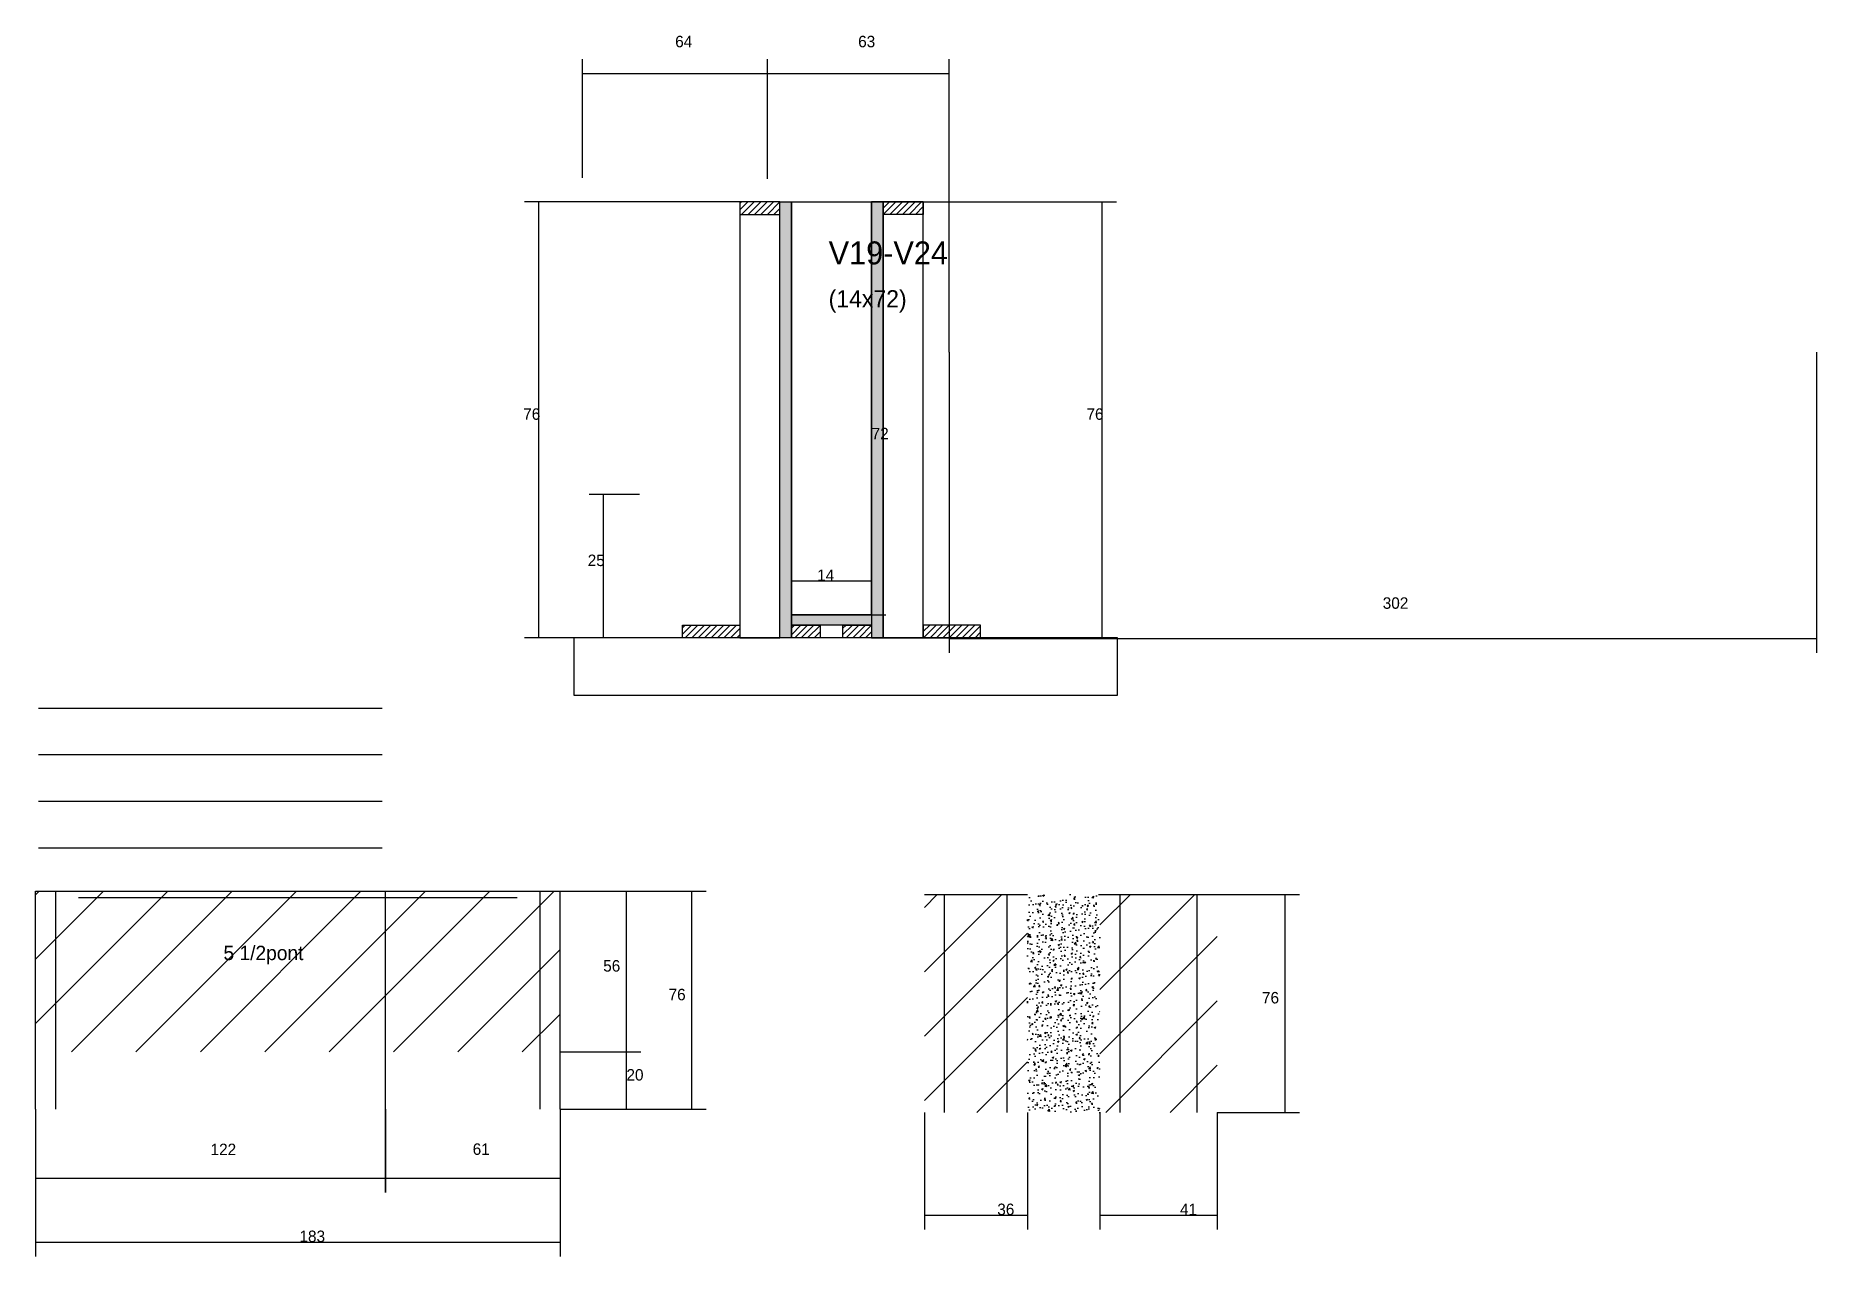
# Model space of a CAD drawing. Header units: metres. Extents: x -2848 to 22762, y -45195 to 1016.
# Drawn here: x 10924 to 11544, y -37741 to -37315 of the extents above; entities that cross this region are included whole.
import ezdxf

# ---------------------------------------------------------------- set-up
doc = ezdxf.new("R2010")
doc.units = ezdxf.units.M
for name, color, linetype in [('CONCRETO', 251, 'Continuous'), ('COTA', 4, 'Continuous'), ('Cota Seção (2x)', 4, 'Continuous'), ('Hachura', 253, 'Continuous'), ('Madeira', 126, 'Continuous'), ('NOMENCLATURA', 7, 'Continuous'), ('Painéis', 200, 'Continuous'), ('SARR_2.2x7', 40, 'Continuous'), ('Texto Seção', 7, 'Continuous')]:
    doc.layers.add(name, color=color, linetype=linetype)

msp = doc.modelspace()

# ---------------------------------------------------------------- texts
at = {"layer": 'COTA'}
for s, p in [('64', (11146.5, -37319.3)), ('63', (11210.3, -37319.3)), ('76', (11093.5, -37449.2)), ('76', (11289.9, -37449.2)), ('25', (11116, -37500.2)), ('302', (11393.2, -37515.1)), ('56', (11121.4, -37641.6)), ('76', (11144.2, -37651.6)), ('76', (11351.1, -37652.7)), ('20', (11129.5, -37679.6)), ('122', (10984.5, -37705.6)), ('61', (11075.9, -37705.5)), ('36', (11258.8, -37726.5)), ('41', (11322.5, -37726.5)), ('183', (11015.5, -37735.9))]:
    msp.add_text(s, height=4, dxfattribs=at).set_placement(p)
at = {"layer": 'Cota Seção (2x)'}
for s, p in [('72', (11215, -37456)), ('14', (11196, -37505.4))]:
    msp.add_text(s, height=4, dxfattribs=at).set_placement(p)
at = {"layer": 'NOMENCLATURA'}
msp.add_text('5 1/2pont', height=5, dxfattribs=at).set_placement((10989, -37637.6))
at = {"layer": 'Texto Seção'}
for s, height, p in [('V19-V24', 8, (11200, -37395)), ('(14x72)', 6, (11200, -37410))]:
    msp.add_text(s, height=height, dxfattribs=at).set_placement(p)

# ---------------------------------------------------------------- hatches: boundary and pattern name
at = {"layer": 'COTA'}
h = msp.add_hatch(dxfattribs=at)
h.set_pattern_fill('AR-CONC', scale=0.03)
h.paths.add_polyline_path([(11294.6, -37614.7), (11269.3, -37614.7), (11269.3, -37690.7), (11294.6, -37690.7)])
at = {"layer": 'Hachura'}
h = msp.add_hatch(dxfattribs=at)
h.set_pattern_fill('ANSI31', scale=0.5)
h.paths.add_polyline_path([(11169, -37373.2), (11169, -37377.6), (11169, -37377.6), (11183, -37377.6), (11183, -37377.6), (11183, -37373.2), (11183, -37373.2), (11169, -37373.2)])
h = msp.add_hatch(color=8, dxfattribs=at)
h.dxf.hatch_style = 1
h.paths.add_polyline_path([(11183, -37373.2), (11187, -37373.2), (11187, -37373.2), (11187, -37525.2), (11187, -37525.2), (11183, -37525.2), (11183, -37525.2), (11183, -37373.2)])
h = msp.add_hatch(color=8, dxfattribs=at)
h.dxf.hatch_style = 1
h.paths.add_polyline_path([(11219, -37373.2), (11215, -37373.2), (11215, -37373.2), (11215, -37525.2), (11215, -37525.2), (11219, -37525.2), (11219, -37525.2), (11219, -37373.2)])
h = msp.add_hatch(dxfattribs=at)
h.set_pattern_fill('ANSI31', scale=0.5)
h.paths.add_polyline_path([(11233, -37373.2), (11233, -37377.6), (11233, -37377.6), (11219, -37377.6), (11219, -37377.6), (11219, -37373.2), (11219, -37373.2), (11233, -37373.2)])
h = msp.add_hatch(dxfattribs=at)
h.set_pattern_fill('ANSI31', scale=0.5)
h.paths.add_polyline_path([(11149, -37525.2), (11149, -37520.8), (11149, -37520.8), (11169, -37520.8), (11169, -37520.8), (11169, -37525.2), (11169, -37525.2), (11149, -37525.2)])
h = msp.add_hatch(color=8, dxfattribs=at)
h.dxf.hatch_style = 1
h.paths.add_polyline_path([(11187, -37520.8), (11187, -37517.2), (11187, -37517.2), (11215, -37517.2), (11215, -37517.2), (11215, -37520.8), (11215, -37520.8), (11187, -37520.8)])
h = msp.add_hatch(dxfattribs=at)
h.set_pattern_fill('ANSI31', scale=0.5)
h.paths.add_polyline_path([(11187, -37525.2), (11187, -37520.8), (11187, -37520.8), (11197, -37520.8), (11197, -37520.8), (11197, -37525.2), (11197, -37525.2), (11187, -37525.2)])
h = msp.add_hatch(dxfattribs=at)
h.set_pattern_fill('ANSI31', scale=0.5)
h.paths.add_polyline_path([(11205, -37525.2), (11205, -37520.8), (11205, -37520.8), (11215, -37520.8), (11215, -37520.8), (11215, -37525.2), (11215, -37525.2), (11205, -37525.2)])
h = msp.add_hatch(dxfattribs=at)
h.set_pattern_fill('ANSI31', scale=0.5)
h.paths.add_polyline_path([(11253, -37525.2), (11253, -37520.8), (11253, -37520.8), (11233, -37520.8), (11233, -37520.8), (11233, -37525.2), (11233, -37525.2), (11253, -37525.2)])
h = msp.add_hatch(dxfattribs=at)
h.set_pattern_fill('ANSI31', scale=5)
h.paths.add_polyline_path([(10923.5, -37669.6), (11045.5, -37669.6), (11045.5, -37613.6), (10923.5, -37613.6)])
h = msp.add_hatch(dxfattribs=at)
h.set_pattern_fill('ANSI31', scale=5)
h.paths.add_polyline_path([(11045.5, -37669.6), (11106.4, -37669.6), (11106.4, -37613.6), (11045.5, -37613.6)])
h = msp.add_hatch(dxfattribs=at)
h.set_pattern_fill('ANSI31', scale=5)
h.paths.add_polyline_path([(11269.3, -37614.7), (11233.4, -37614.7), (11233.4, -37690.7), (11269.3, -37690.7)])
h = msp.add_hatch(dxfattribs=at)
h.set_pattern_fill('ANSI31', scale=5)
h.paths.add_polyline_path([(11335.5, -37614.7), (11294.6, -37614.7), (11294.6, -37690.7), (11335.5, -37690.7)])

# ---------------------------------------------------------------- linework, layer by layer
at = {"layer": 'CONCRETO'}
msp.add_lwpolyline([(11215, -37397.2), (11215, -37379.2), (11215, -37517.2), (11187, -37517.2), (11187, -37397.2), (11187, -37397.2), (11187, -37373.2), (11215, -37373.2), (11215, -37376.2), (11215, -37400.2)], close=True, dxfattribs=at)
at = {"layer": 'COTA'}
for p, q in [((11114.2, -37364.8), (11114.2, -37323.4)), ((11114.2, -37328.4), (11178.7, -37328.4)), ((11178.7, -37365.2), (11178.7, -37323.4)), ((11178.7, -37365.2), (11178.7, -37323.4)), ((11178.7, -37328.4), (11242, -37328.4)), ((11242, -37425.6), (11242, -37323.4)), ((11169, -37373.2), (11094, -37373.2)), ((11099, -37525.2), (11099, -37373.2)), ((11233, -37373.2), (11300.4, -37373.2)), ((11295.4, -37525.2), (11295.4, -37373.2)), ((11242, -37425.6), (11242, -37530.5)), ((11544.4, -37425.6), (11544.4, -37530.5)), ((11134, -37475.2), (11116.5, -37475.2)), ((11121.5, -37525.2), (11121.5, -37475.2)), ((11149, -37525.2), (11094, -37525.2)), ((11134, -37525.2), (11116.5, -37525.2)), ((11242, -37525.5), (11544.4, -37525.5)), ((11253, -37525.2), (11300.4, -37525.2)), ((11106.4, -37613.6), (11134.5, -37613.6)), ((11106.5, -37613.6), (11157.3, -37613.6)), ((11129.5, -37669.6), (11129.5, -37613.6)), ((11152.3, -37689.6), (11152.3, -37613.6)), ((11335.5, -37614.7), (11364.2, -37614.7)), ((11359.2, -37690.7), (11359.2, -37614.7)), ((11106.4, -37669.6), (11134.5, -37669.6)), ((11106.4, -37669.6), (11134.5, -37669.6)), ((11129.5, -37689.6), (11129.5, -37669.6)), ((10923.5, -37689.6), (10923.5, -37718.6)), ((10923.5, -37689.6), (10923.5, -37740.9)), ((11045.4, -37689.6), (11045.4, -37718.6)), ((11045.5, -37689.6), (11045.5, -37718.6)), ((11106.4, -37689.6), (11106.4, -37718.6)), ((11106.4, -37689.6), (11106.4, -37740.9)), ((11106.4, -37689.6), (11157.3, -37689.6)), ((11106.4, -37689.6), (11134.5, -37689.6)), ((11233.4, -37690.7), (11233.4, -37731.5)), ((11269.3, -37690.7), (11269.3, -37731.5)), ((11294.6, -37690.7), (11294.6, -37731.5)), ((11335.5, -37690.7), (11335.5, -37731.5)), ((11335.5, -37690.7), (11364.2, -37690.7)), ((10923.5, -37713.6), (11045.5, -37713.6)), ((11045.4, -37713.6), (11106.4, -37713.6)), ((11233.4, -37726.5), (11269.3, -37726.5)), ((11294.6, -37726.5), (11335.5, -37726.5)), ((10923.5, -37735.9), (11106.4, -37735.9))]:
    msp.add_line(p, q, dxfattribs=at)
at = {"layer": 'Cota Seção (2x)'}
for p, q in [((11187, -37373.2), (11220, -37373.2)), ((11215, -37517.2), (11215, -37373.2)), ((11187, -37517.2), (11187, -37500.4)), ((11215, -37517.2), (11215, -37500.4)), ((11187, -37505.4), (11215, -37505.4)), ((11187, -37517.2), (11220, -37517.2))]:
    msp.add_line(p, q, dxfattribs=at)
at = {"layer": 'Madeira'}
for points in [[(11169, -37373.2), (11169, -37377.6), (11183, -37377.6), (11183, -37373.2)], [(11169, -37525.2), (11183, -37525.2), (11183, -37373.2), (11169, -37373.2)], [(11233, -37373.2), (11233, -37377.6), (11219, -37377.6), (11219, -37373.2)], [(11233, -37373.2), (11219, -37373.2), (11219, -37525.2), (11233, -37525.2)], [(11149, -37525.2), (11149, -37520.8), (11169, -37520.8), (11169, -37525.2)], [(11187, -37525.2), (11187, -37520.8), (11197, -37520.8), (11197, -37525.2)], [(11205, -37525.2), (11205, -37520.8), (11215, -37520.8), (11215, -37525.2)], [(11253, -37525.2), (11253, -37520.8), (11233, -37520.8), (11233, -37525.2)], [(11111.2, -37545.2), (11300.7, -37545.2), (11300.7, -37525.2), (11111.2, -37525.2)]]:
    msp.add_lwpolyline(points, close=True, dxfattribs=at)
at = {"layer": 'Painéis'}
for p, q in [((11187, -37517.2), (11215, -37517.2)), ((10923.5, -37613.6), (11106.4, -37613.6)), ((10923.5, -37689.6), (10923.5, -37613.6)), ((11045.5, -37689.6), (11045.5, -37613.6)), ((11106.4, -37689.6), (11106.4, -37613.6)), ((11233.4, -37614.7), (11269.3, -37614.7)), ((11294.6, -37614.7), (11335.5, -37614.7))]:
    msp.add_line(p, q, dxfattribs=at)
for points in [[(11183, -37373.2), (11187, -37373.2), (11187, -37525.2), (11183, -37525.2)], [(11219, -37373.2), (11215, -37373.2), (11215, -37525.2), (11219, -37525.2)], [(11187, -37520.8), (11187, -37517.2), (11215, -37517.2), (11215, -37520.8)]]:
    msp.add_lwpolyline(points, close=True, dxfattribs=at)
at = {"layer": 'SARR_2.2x7'}
for p, q in [((10924.5, -37549.7), (11044.3, -37549.7)), ((10924.5, -37565.95), (11044.3, -37565.95)), ((10924.5, -37582.2), (11044.3, -37582.2)), ((10924.5, -37598.45), (11044.3, -37598.45)), ((10930.5, -37669.6), (10930.5, -37613.6)), ((11099.4, -37669.6), (11099.4, -37613.6)), ((10938.5, -37615.8), (11045.5, -37615.8)), ((11045.5, -37615.8), (11091.4, -37615.8)), ((11240.4, -37690.7), (11240.4, -37614.7)), ((11262.3, -37690.7), (11262.3, -37614.7)), ((11301.6, -37690.7), (11301.6, -37614.7)), ((11328.5, -37690.7), (11328.5, -37614.7)), ((10930.5, -37689.6), (10930.5, -37669.6)), ((11099.4, -37689.6), (11099.4, -37669.6))]:
    msp.add_line(p, q, dxfattribs=at)

msp.set_redraw_order([(e.dxf.handle, doc.entitydb.next_handle()) for e in msp.query("TEXT MTEXT ATTDEF DIMENSION ARC_DIMENSION")])  # texts and dimensions are drawn at this point

doc.saveas('drawing.dxf')
